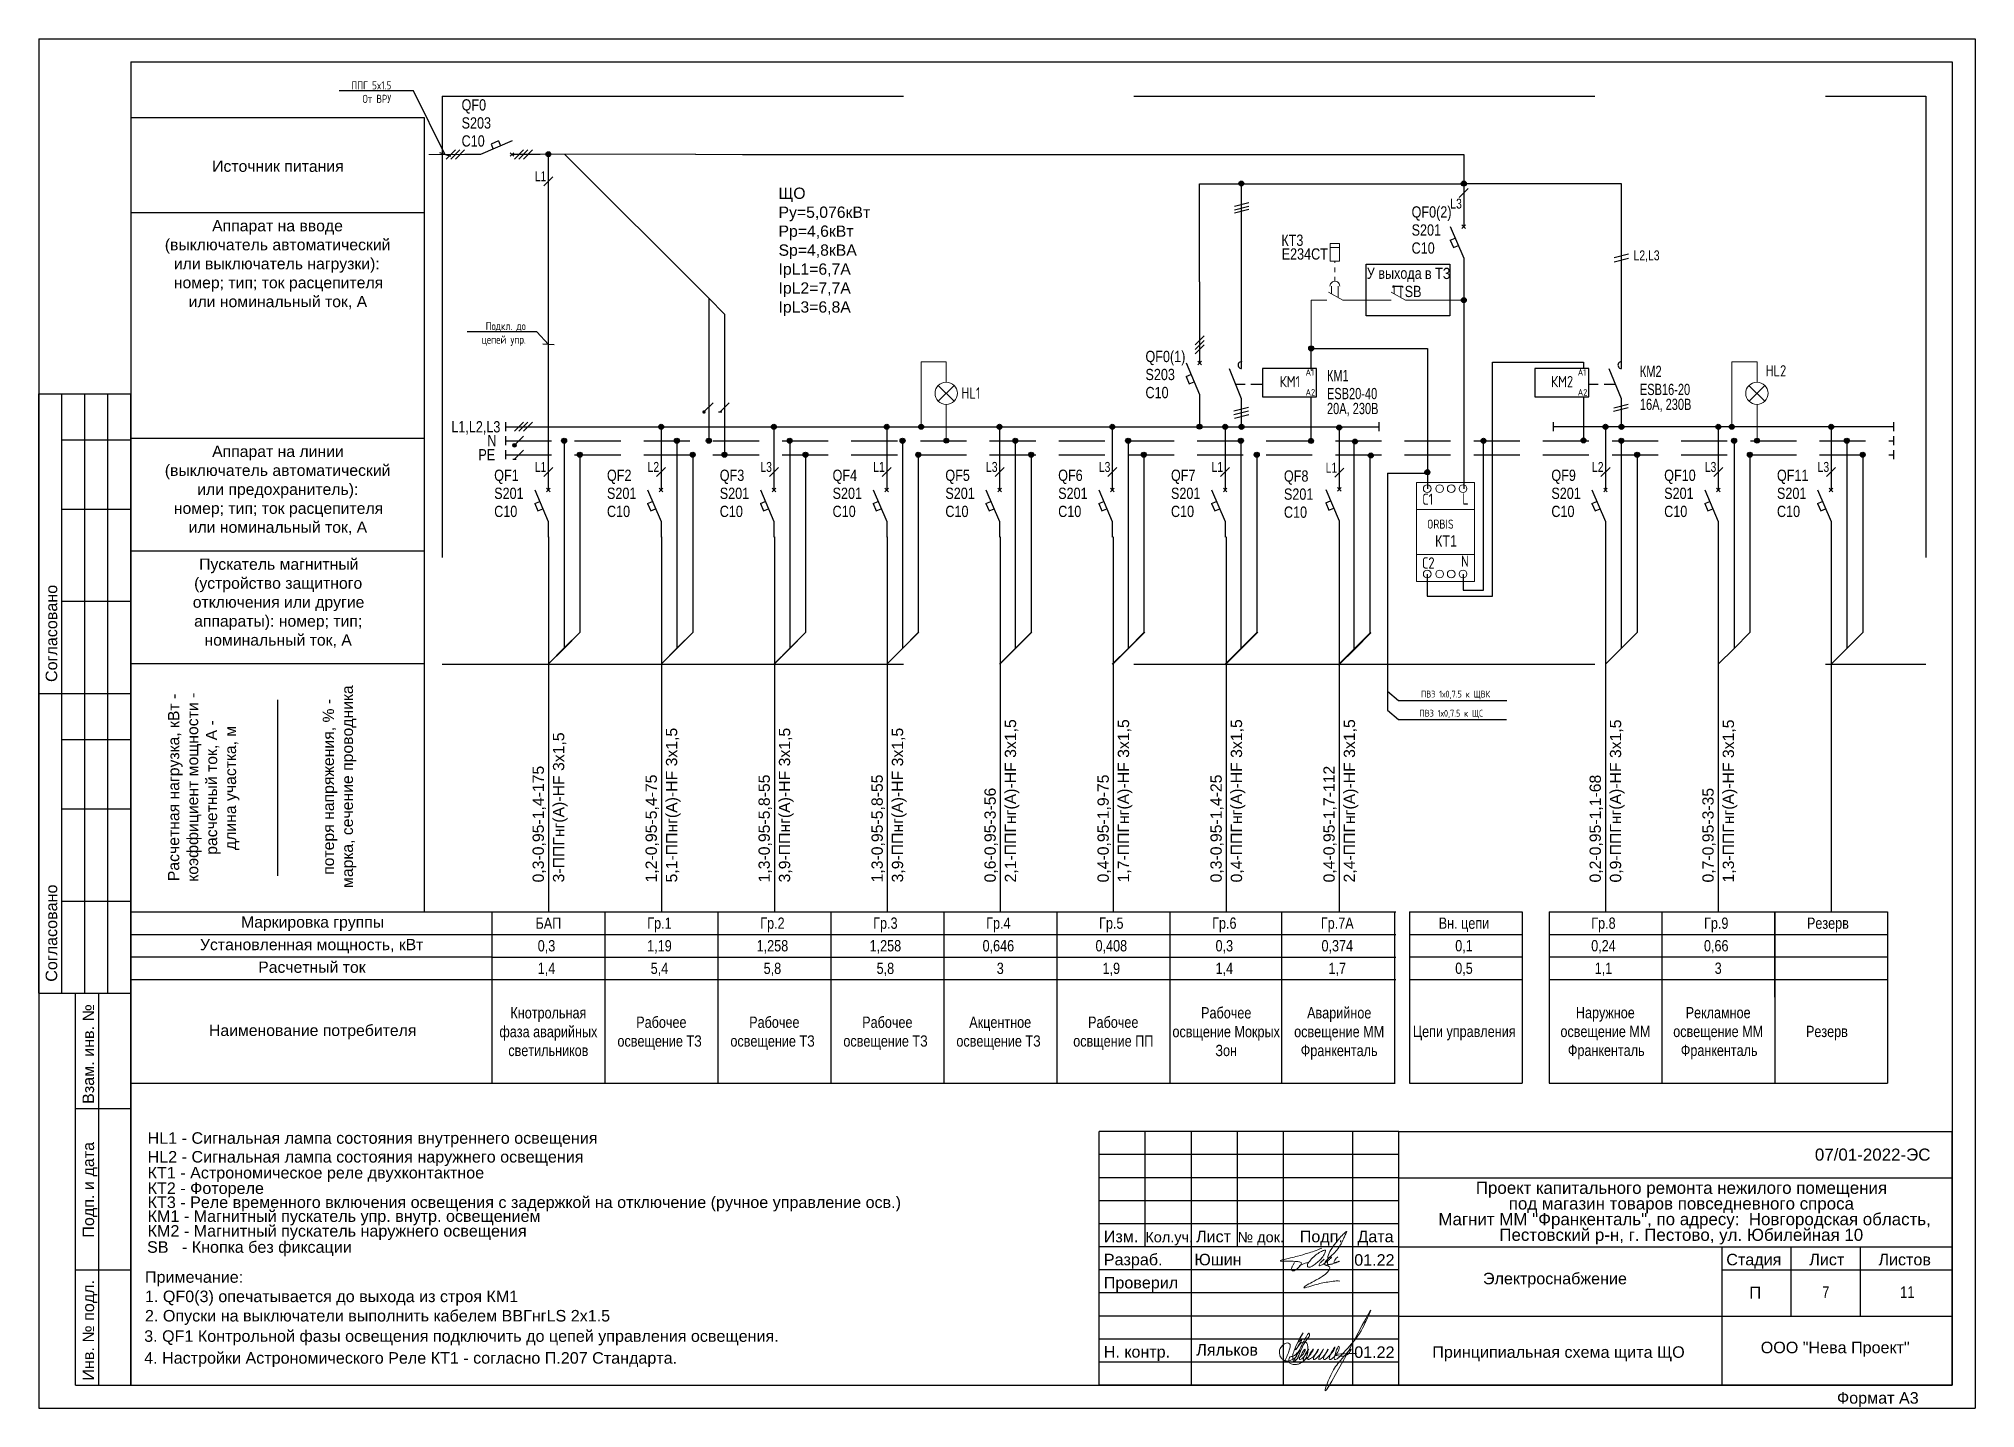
# Model space of a CAD drawing. Header units: metres. Extents: x -564 to -106, y -319 to -159.
# Drawn here: x -329.04 to -287.04, y -287.7 to -258 of the extents above; entities that cross this region are included whole.
import ezdxf
from ezdxf import colors
from ezdxf.entities.mleader import LeaderData, LeaderLine
from ezdxf.enums import TextEntityAlignment as Align
from ezdxf.math import Vec2, Vec3

# ---------------------------------------------------------------- set-up
doc = ezdxf.new("R2010")
doc.units = ezdxf.units.M
doc.header["$MEASUREMENT"] = 0
doc.linetypes.add('( Hidden )', pattern=[0.375, 0.25, -0.125])
doc.linetypes.add('Elproject1', pattern=[15, 10, -5])
for name, color, linetype in [('Elproject', 7, 'Continuous'), ('ЭЛЕКТРИК', 7, 'Continuous'), ('ЭО-ЭМ', 7, 'Continuous')]:
    doc.layers.add(name, color=color, linetype=linetype)
for name, color, linetype, lineweight in [('Level 1', 7, 'Continuous', 0), ('Level 50', 7, 'Continuous', 0), ('Level 63', 7, 'Continuous', 0), ('ЭС', 5, 'Continuous', 30)]:
    doc.layers.add(name, color=color, linetype=linetype, lineweight=lineweight)
doc.styles.add('Elproject', font='arial.ttf')
doc.styles.add('GOST 2.304', font='cs_gost2304.shx')
doc.styles.get("Standard").update_dxf_attribs({"font": 'cs_gost2304.shx'})
doc.styles.add('Style-Arial', font='arial.ttf')
doc.styles.add('Times', font='CS_Gost2304.shx')

msp = doc.modelspace()

# ---------------------------------------------------------------- texts
at = {"style": 'Times'}
for s, p in [('HL2', (-291.36, -265.201)), ('HL1', (-308.819, -265.684))]:
    msp.add_text(s, height=0.2446, dxfattribs=at).set_placement(p, align=Align.MIDDLE_CENTER)
at = {"color": 7, "linetype": 'Continuous', "lineweight": 30, "style": 'Style-Arial'}
for s, p in [('Проект капитального ремонта нежилого помещения', (-297.869, -283.051)), (' Магнит ММ "Франкенталь", по адресу:  Новгородская область,', (-298.782, -283.731)), ('под магазин товаров повседневного спроса', (-297.155, -283.391)), ('Пестовский р-н, г. Пестово, ул. Юбилейная 10', (-297.359, -284.07))]:
    msp.add_text(s, height=0.2625, dxfattribs=at).set_placement(p)
at = {"color": 7, "linetype": 'Continuous', "lineweight": 13, "style": 'Style-Arial'}
msp.add_text('Юшин', height=0.25, dxfattribs=at).set_placement((-303.46, -284.476), align=Align.MIDDLE_CENTER)
msp.add_text('П', height=0.263, dxfattribs=at).set_placement((-291.809, -285.063), align=Align.TOP_CENTER)
at = {"color": 7, "linetype": 'Continuous', "lineweight": 0, "style": 'Style-Arial', "width": 0.8}
for s, p in [('7', (-290.279, -285.057)), ('11', (-288.511, -285.057))]:
    msp.add_text(s, height=0.25, dxfattribs=at).set_placement(p, align=Align.TOP_CENTER)
at = {"color": 7, "lineweight": 13, "style": 'Style-Arial'}
msp.add_text('Ляльков', height=0.25, dxfattribs=at).set_placement((-303.931, -286.309), align=Align.TOP_LEFT)
at = {"color": 7, "linetype": 'Continuous', "lineweight": 13, "style": 'Style-Arial'}
msp.add_text('ООО "Нева Проект"', height=0.25, dxfattribs=at).set_placement((-291.69, -286.257), align=Align.TOP_LEFT)
at = {"color": 7, "linetype": 'Continuous', "lineweight": 30, "char_height": 0.25, "attachment_point": 1, "line_spacing_factor": 0.72, "style": 'GOST 2.304'}
for insert in [(-300.506, -284.359), (-300.506, -286.359)]:
    msp.add_mtext('{\\fArial|b0|i0|c0|p39;01.22}', dxfattribs=dict(at, insert=insert))
at = {"color": 7, "linetype": 'Continuous', "lineweight": 0, "insert": (-296.153, -284.925), "char_height": 0.25, "attachment_point": 5, "line_spacing_factor": 0.776524, "style": 'Style-Arial'}
msp.add_mtext('Электроснабжение', dxfattribs=at)
msp.add_mtext('Электроснабжение', dxfattribs=at)
at = {"layer": 'Elproject', "style": 'Elproject'}
for s, height, width, p in [('QF0', 0.2446, 0.8, (-319.866, -259.558)), ('S203', 0.2446, 0.8, (-319.866, -259.949)), ('C10', 0.2446, 0.8, (-319.866, -260.34)), ('L1', 0.2153, 0.75, (-318.279, -261.09)), ('QF0(2)', 0.2446, 0.8, (-299.262, -261.879)), ('L3', 0.2153, 0.75, (-298.423, -261.684)), ('S201', 0.2446, 0.8, (-299.262, -262.271)), ('КТ3', 0.2446, 0.8, (-302.088, -262.493)), ('C10', 0.2446, 0.8, (-299.262, -262.662)), ('E234CT', 0.2446, 0.8, (-302.08, -262.791)), ('L2,L3', 0.2153, 0.75, (-294.448, -262.806)), ('У выхода', 0.2446, 0.8, (-300.234, -263.208)), ('в ТЗ', 0.2446, 0.8, (-298.973, -263.212)), ('SB', 0.2446, 0.8, (-299.412, -263.603)), ('QF0(1)', 0.2446, 0.8, (-305.034, -265.013)), ('S203', 0.2446, 0.8, (-305.034, -265.404)), ('КМ1', 0.2446, 0.7, (-301.098, -265.427)), ('КМ2', 0.2446, 0.7, (-294.311, -265.337)), ('C10', 0.2446, 0.8, (-305.034, -265.796)), ('ESB20-40', 0.2446, 0.7, (-301.098, -265.818)), ('16А, 230В', 0.2446, 0.7, (-294.311, -266.052)), ('ESB16-20', 0.2446, 0.7, (-294.311, -265.728)), ('20А, 230В', 0.2446, 0.7, (-301.098, -266.142)), ('L1,L2,L3', 0.2446, 0.8, (-320.089, -266.538)), ('N', 0.245, 0.8, (-319.306, -266.841)), ('PE', 0.2446, 0.8, (-319.502, -267.145)), ('QF1', 0.2446, 0.8, (-319.159, -267.59)), ('L1', 0.2153, 0.75, (-318.279, -267.394)), ('QF2', 0.2446, 0.8, (-316.713, -267.59)), ('L2', 0.2153, 0.75, (-315.832, -267.394)), ('QF3', 0.2446, 0.8, (-314.267, -267.59)), ('L3', 0.2153, 0.75, (-313.386, -267.394)), ('QF4', 0.2446, 0.8, (-311.82, -267.59)), ('L1', 0.2153, 0.75, (-310.939, -267.394)), ('QF5', 0.2446, 0.8, (-309.374, -267.59)), ('L3', 0.2153, 0.75, (-308.493, -267.394)), ('QF6', 0.2446, 0.8, (-306.927, -267.59)), ('L3', 0.2153, 0.75, (-306.046, -267.394)), ('QF7', 0.2446, 0.8, (-304.481, -267.59)), ('L1', 0.2153, 0.75, (-303.6, -267.394)), ('QF8', 0.2446, 0.8, (-302.031, -267.606)), ('L1', 0.2153, 0.75, (-301.126, -267.41)), ('QF9', 0.2446, 0.8, (-296.231, -267.59)), ('L2', 0.2153, 0.75, (-295.35, -267.394)), ('QF10', 0.2446, 0.8, (-293.784, -267.59)), ('L3', 0.2153, 0.75, (-292.904, -267.394)), ('QF11', 0.2446, 0.8, (-291.338, -267.59)), ('L3', 0.2153, 0.75, (-290.457, -267.394)), ('S201', 0.2446, 0.8, (-319.159, -267.981)), ('S201', 0.2446, 0.8, (-316.713, -267.981)), ('S201', 0.2446, 0.8, (-314.267, -267.981)), ('S201', 0.2446, 0.8, (-311.82, -267.981)), ('S201', 0.2446, 0.8, (-309.374, -267.981)), ('S201', 0.2446, 0.8, (-306.927, -267.981)), ('S201', 0.2446, 0.8, (-304.481, -267.981)), ('S201', 0.2446, 0.8, (-302.031, -267.998)), ('S201', 0.2446, 0.8, (-296.231, -267.981)), ('S201', 0.2446, 0.8, (-293.784, -267.981)), ('S201', 0.2446, 0.8, (-291.338, -267.981)), ('C10', 0.2446, 0.8, (-319.159, -268.373)), ('C10', 0.2446, 0.8, (-316.713, -268.373)), ('C10', 0.2446, 0.8, (-314.267, -268.373)), ('C10', 0.2446, 0.8, (-311.82, -268.373)), ('C10', 0.2446, 0.8, (-309.374, -268.373)), ('C10', 0.2446, 0.8, (-306.927, -268.373)), ('C10', 0.2446, 0.8, (-304.481, -268.373)), ('C10', 0.2446, 0.8, (-302.031, -268.389)), ('C10', 0.2446, 0.8, (-296.231, -268.373)), ('C10', 0.2446, 0.8, (-293.784, -268.373)), ('C10', 0.2446, 0.8, (-291.338, -268.373)), ('КТ1', 0.2446, 0.8, (-298.755, -269.016)), ('БАП', 0.245, 0.8, (-318.263, -277.303)), ('Гр.1', 0.245, 0.8, (-315.839, -277.303)), ('Гр.2', 0.245, 0.8, (-313.389, -277.303)), ('Гр.3', 0.245, 0.8, (-310.939, -277.303)), ('Гр.4', 0.245, 0.8, (-308.489, -277.303)), ('Гр.5', 0.245, 0.8, (-306.039, -277.303)), ('Гр.6', 0.245, 0.8, (-303.588, -277.303)), ('Гр.7А', 0.245, 0.8, (-301.23, -277.303)), ('Вн. цепи', 0.2446, 0.8, (-298.673, -277.303)), ('Гр.8', 0.2446, 0.8, (-295.365, -277.303)), ('Гр.9', 0.2446, 0.8, (-292.919, -277.303)), ('Резерв', 0.2446, 0.8, (-290.687, -277.303)), ('0,3', 0.245, 0.8, (-318.215, -277.793)), ('1,19', 0.245, 0.8, (-315.841, -277.793)), ('1,258', 0.245, 0.8, (-313.467, -277.793)), ('1,258', 0.245, 0.8, (-311.017, -277.793)), ('0,646', 0.245, 0.8, (-308.567, -277.793)), ('0,408', 0.245, 0.8, (-306.117, -277.793)), ('0,3', 0.245, 0.8, (-303.514, -277.793)), ('0,374', 0.245, 0.8, (-301.216, -277.793)), ('0,1', 0.2446, 0.8, (-298.316, -277.792)), ('0,24', 0.2446, 0.8, (-295.367, -277.792)), ('0,66', 0.2446, 0.8, (-292.921, -277.792)), ('1,4', 0.245, 0.8, (-318.215, -278.283)), ('5,4', 0.245, 0.8, (-315.765, -278.283)), ('5,8', 0.245, 0.8, (-313.315, -278.283)), ('5,8', 0.245, 0.8, (-310.865, -278.283)), ('3', 0.245, 0.8, (-308.259, -278.283)), ('1,9', 0.245, 0.8, (-305.965, -278.283)), ('1,4', 0.245, 0.8, (-303.514, -278.283)), ('1,7', 0.245, 0.8, (-301.064, -278.283)), ('0,5', 0.2446, 0.8, (-298.316, -278.281)), ('1,1', 0.2446, 0.8, (-295.291, -278.281)), ('3', 0.245, 0.8, (-292.689, -278.281)), ('Кнотрольная', 0.24502, 0.8, (-318.807, -279.247)), ('Рабочее', 0.245, 0.8, (-316.079, -279.451)), ('Рабочее', 0.245, 0.8, (-313.629, -279.451)), ('Рабочее', 0.245, 0.8, (-311.178, -279.451)), ('Акцентное', 0.245, 0.8, (-308.856, -279.451)), ('Рабочее', 0.245, 0.8, (-306.278, -279.451)), ('Рабочее', 0.245, 0.8, (-303.828, -279.247)), ('Аварийное', 0.245, 0.8, (-301.529, -279.247)), ('Наружное', 0.2446, 0.8, (-295.698, -279.243)), ('Рекламное', 0.2446, 0.8, (-293.318, -279.243)), ('фаза аварийных', 0.24502, 0.8, (-319.046, -279.655)), ('освещение ТЗ ', 0.24502, 0.8, (-316.486, -279.859)), ('освещение ТЗ ', 0.24502, 0.8, (-314.036, -279.859)), ('освещение ТЗ ', 0.24502, 0.8, (-311.586, -279.859)), ('освещение ТЗ ', 0.24502, 0.8, (-309.135, -279.859)), ('освщение ПП', 0.24502, 0.8, (-306.601, -279.859)), ('освщение Мокрых', 0.24502, 0.8, (-304.449, -279.655)), ('освещение ММ', 0.24502, 0.8, (-301.809, -279.655)), ('Цепи управления ', 0.24465, 0.8, (-299.236, -279.651)), ('освещение ММ', 0.24465, 0.8, (-296.034, -279.651)), ('освещение ММ', 0.24465, 0.8, (-293.588, -279.651)), ('Резерв', 0.2446, 0.8, (-290.709, -279.651)), ('светильников', 0.24502, 0.8, (-318.853, -280.064)), ('Зон', 0.245, 0.8, (-303.517, -280.064)), ('Франкенталь', 0.24502, 0.8, (-301.667, -280.064)), ('Франкенталь', 0.24465, 0.8, (-295.873, -280.06)), ('Франкенталь', 0.24465, 0.8, (-293.424, -280.06))]:
    msp.add_text(s, height=height, dxfattribs=dict(at, width=width)).set_placement(p)
for s, height, p in [('Источник питания', 0.24465, (-325.276, -260.887)), ('ЩО', 0.2446, (-312.992, -261.474)), ('Pу=5,076кВт', 0.24465, (-312.992, -261.885)), ('Аппарат на вводе', 0.24465, (-325.276, -262.178)), ('Pр=4,6кВт', 0.2446, (-312.992, -262.296)), ('(выключатель автоматический', 0.24465, (-326.303, -262.589)), ('Sр=4,8кВА', 0.2446, (-312.992, -262.707)), ('или выключатель нагрузки): ', 0.24465, (-326.107, -263)), ('IрL1=6,7А', 0.2446, (-312.992, -263.118)), ('номер; тип; ток расцепителя', 0.24465, (-326.107, -263.411)), ('IрL2=7,7А', 0.2446, (-312.992, -263.529)), ('или номинальный ток, А', 0.24465, (-325.785, -263.822)), ('IрL3=6,8А', 0.2446, (-312.992, -263.94)), ('Аппарат на линии', 0.24465, (-325.276, -267.071)), ('(выключатель автоматический', 0.24465, (-326.303, -267.482)), ('или предохранитель):', 0.24465, (-325.599, -267.893)), ('номер; тип; ток расцепителя', 0.24465, (-326.107, -268.304)), ('или номинальный ток, А', 0.24465, (-325.785, -268.715)), ('Пускатель магнитный', 0.24465, (-325.559, -269.518)), ('(устройство защитного', 0.24465, (-325.667, -269.929)), ('отключения или другие', 0.24465, (-325.696, -270.34)), ('аппараты): номер; тип;', 0.24465, (-325.667, -270.751)), ('номинальный ток, А', 0.24465, (-325.442, -271.162)), ('Маркировка группы', 0.24465, (-324.649, -277.278)), ('Установленная мощность, кВт', 0.24465, (-325.54, -277.767)), ('Расчетный ток', 0.24465, (-324.277, -278.257)), ('Наименование потребителя', 0.24465, (-325.344, -279.627)), ('HL1 - Сигнальная лампа состояния внутреннего освещения', 0.25, (-326.675, -281.965)), ('HL2 - Сигнальная лампа состояния наружнего освещения', 0.25, (-326.675, -282.372)), ('КТ1 - Астрономическое реле двухконтактное', 0.25, (-326.675, -282.717)), ('КТ2 - Фотореле', 0.25, (-326.675, -283.053)), ('КT3 - Реле временного включения освещения с задержкой на отключение (ручное управление осв.)', 0.25, (-326.675, -283.358)), ('КM1 - Магнитный пускатель упр. внутр. освещением', 0.25, (-326.675, -283.659)), ('КМ2 - Магнитный пускатель наружнего освещения', 0.25, (-326.675, -283.979)), ('Изм.', 0.25, (-305.937, -284.101)), ('Кол.уч.', 0.225, (-305.037, -284.101)), ('Лист', 0.25, (-303.937, -284.101)), ('№ док.', 0.225, (-303.037, -284.101)), ('Подп.', 0.25, (-301.687, -284.101)), ('Дата', 0.25, (-300.437, -284.101)), ('SB   - Кнопка без фиксации', 0.25, (-326.688, -284.329)), ('Разраб.', 0.25, (-305.937, -284.601)), ('Примечание:', 0.25, (-326.733, -284.979)), ('Стадия', 0.25, (-292.437, -284.601)), ('Лист', 0.25, (-290.637, -284.601)), ('Листов', 0.25, (-289.137, -284.601)), ('1. QF0(3) опечатывается до выхода из строя КМ1', 0.25, (-326.733, -285.399)), ('Проверил', 0.25, (-305.937, -285.101)), ('2. Опуски на выключатели выполнить кабелем ВВГнгLS 2x1.5', 0.25, (-326.733, -285.819)), ('3. QF1 Контрольной фазы освещения подключить до цепей управления освещения.', 0.25, (-326.75, -286.26)), ('Н. контр.', 0.25, (-305.937, -286.601)), ('Принципиальная схема щита ЩО', 0.25, (-298.812, -286.607)), ('4. Настройки Астрономического Реле КТ1 - согласно П.207 Стандарта.', 0.25, (-326.75, -286.734)), ('Формат А3', 0.25, (-290.037, -287.601))]:
    msp.add_text(s, height=height, dxfattribs=at).set_placement(p)
for s, height, p in [('Согласовано', 0.25, (-328.637, -271.951)), ('марка, сечение проводника', 0.24465, (-322.222, -276.417)), ('Расчетная нагрузка, кВт -', 0.24465, (-325.99, -276.27)), ('коэффициент мощности -', 0.24465, (-325.579, -276.28)), ('потеря напряжения, % - ', 0.24465, (-322.633, -276.133)), ('расчетный ток, А - ', 0.24465, (-325.168, -275.698)), ('длина участка, м', 0.24465, (-324.757, -275.595)), ('5,1-ППнг(А)-HF 3х1,5', 0.24502, (-315.19, -276.298)), ('3,9-ППнг(А)-HF 3х1,5', 0.24502, (-312.74, -276.298)), ('3,9-ППнг(А)-HF 3х1,5', 0.24502, (-310.29, -276.298)), ('2,1-ППГнг(А)-HF 3х1,5', 0.24502, (-307.84, -276.298)), ('1,7-ППГнг(А)-HF 3х1,5', 0.24502, (-305.389, -276.298)), ('0,4-ППГнг(А)-HF 3х1,5', 0.24502, (-302.939, -276.298)), ('2,4-ППГнг(А)-HF 3х1,5', 0.24502, (-300.489, -276.298)), ('0,9-ППГнг(А)-HF 3х1,5', 0.24465, (-294.717, -276.299)), ('1,3-ППГнг(А)-HF 3х1,5', 0.24465, (-292.27, -276.299)), ('3-ППГнг(А)-HF 3х1,5', 0.24502, (-317.64, -276.298)), ('0,3-0,95-1,4-175', 0.24502, (-318.081, -276.298)), ('0,4-0,95-1,7-112', 0.24502, (-300.93, -276.298)), ('1,2-0,95-5,4-75', 0.24502, (-315.631, -276.298)), ('1,3-0,95-5,8-55', 0.24502, (-313.181, -276.298)), ('1,3-0,95-5,8-55', 0.24502, (-310.731, -276.298)), ('0,6-0,95-3-56', 0.24502, (-308.281, -276.298)), ('0,4-0,95-1,9-75', 0.24502, (-305.83, -276.298)), ('0,3-0,95-1,4-25', 0.24502, (-303.38, -276.298)), ('0,2-0,95-1,1-68', 0.24465, (-295.157, -276.299)), ('0,7-0,95-3-35', 0.24465, (-292.711, -276.299)), ('Согласовано', 0.25, (-328.637, -278.451)), ('Взам. инв. №', 0.25, (-327.837, -281.101)), ('Подп. и дата', 0.25, (-327.837, -284.001)), ('Инв. № подл.', 0.25, (-327.837, -287.101))]:
    msp.add_text(s, height=height, rotation=90, dxfattribs=at).set_placement(p)
at = {"layer": 'Level 1', "color": 7, "linetype": 'Continuous', "lineweight": 30, "style": 'Style-Arial'}
msp.add_text('07/01-2022-ЭС', height=0.2625, dxfattribs=at).set_placement((-290.515, -282.331))
at = {"layer": 'ЭО-ЭМ', "style": 'Times'}
for s, height, p in [('КМ1', 0.2446, (-301.902, -265.436)), ('КМ2', 0.2446, (-295.998, -265.436)), ('С1', 0.2446, (-298.91, -267.986)), ('L', 0.245, (-298.093, -267.98)), ('N', 0.245, (-298.107, -269.331)), ('С2', 0.2446, (-298.897, -269.369))]:
    msp.add_text(s, height=height, dxfattribs=at).set_placement(p, align=Align.MIDDLE_CENTER)
at = {"layer": 'ЭО-ЭМ'}
for s, p in [('А1', (-301.563, -265.309)), ('А1', (-295.659, -265.309)), ('А2', (-301.563, -265.74)), ('А2', (-295.658, -265.74))]:
    msp.add_text(s, height=0.1431, dxfattribs=at).set_placement(p)
at = {"layer": 'ЭО-ЭМ', "style": 'Times'}
for s, p in [('ПВ3 1х0,7.5 к ЩВК', (-298.309, -272.287)), ('ПВ3 1х0,7.5 к ЩС', (-298.402, -272.701))]:
    msp.add_text(s, height=0.14679, dxfattribs=at).set_placement(p, align=Align.CENTER)
at = {"layer": 'ЭО-ЭМ', "color": 18, "insert": (-300.352, -268.429), "char_height": 0.19612, "width": 3.08123, "attachment_point": 1, "style": 'Times'}
msp.add_mtext('\\pxi7.2696;ORBIS', dxfattribs=at)

# ---------------------------------------------------------------- blocks, each defined once
blk = doc.blocks.new('Block_dot')
blk.add_hatch(color=256).paths.add_polyline_path([(0.55, 0, 1), (-0.55, 0, 1)])
blk.add_circle((0, 0), 0.55)
blk = doc.blocks.new('Block_switch_line')
for p, q in [((0, 0), (0, -4)), ((-3, -4), (0, -11)), ((0, -11), (0, -14.5))]:
    blk.add_line(p, q)
blk = doc.blocks.new('Block_switch')
for p, q in [((-0.4, -4.4), (0.4, -3.6)), ((-0.4, -3.6), (0.4, -4.4))]:
    blk.add_line(p, q)
blk.add_blockref('Block_switch_line', (0, 0))
blk = doc.blocks.new('Block_automatic')
for p, q in [((-3, -7), (-1.91, -6.53)), ((-3, -7), (-2.3, -8.63)), ((-2.3, -8.63), (-1.21, -8.17))]:
    blk.add_line(p, q)
blk.add_blockref('Block_switch', (0, 0))
blk = doc.blocks.new('_Oblique')
at = {"color": 0, "linetype": 'ByBlock', "lineweight": -2}
blk.add_line((0.5, 0.5), (-0.5, -0.5), dxfattribs=at)

# ---------------------------------------------------------------- hatches: boundary and pattern name
at = {"layer": 'Elproject'}
for points in [[(-314.57, -266.095, 1), (-314.648, -266.095, 1)], [(-318.68, -266.817, 1), (-318.758, -266.817, 1)]]:
    msp.add_hatch(color=256, dxfattribs=at).paths.add_polyline_path(points)

# ---------------------------------------------------------------- linework, layer by layer
at = {"lineweight": 9}
msp.add_line((-319.621, -260.511), (-320.578, -260.511), dxfattribs=at)
for p, q in [((-294.712, -265.088), (-294.712, -264.469)), ((-302.949, -265.812), (-303.215, -265.16)), ((-294.712, -265.812), (-294.978, -265.16)), ((-302.949, -266.419), (-302.949, -265.812)), ((-302.949, -266.431), (-302.949, -265.812)), ((-294.712, -266.419), (-294.712, -265.812))]:
    msp.add_line(p, q)
at = {"linetype": '( Hidden )'}
for p, q in [((-302.5, -265.501), (-303.076, -265.501)), ((-294.839, -265.501), (-295.414, -265.501))]:
    msp.add_line(p, q, dxfattribs=at)
for points in [[(-302.494, -265.766), (-301.321, -265.766), (-301.321, -265.151), (-302.494, -265.151)], [(-296.59, -265.766), (-295.417, -265.766), (-295.417, -265.151), (-296.59, -265.151)]]:
    msp.add_lwpolyline(points, close=True)
for centre in [(-302.949, -265.078), (-294.712, -265.078)]:
    msp.add_arc(centre, 0.0751, 87.4459, 270)
at = {"color": 5, "linetype": 'Continuous', "lineweight": 0}
msp.add_spline([(-302.027, -286.701), (-301.924, -286.467), (-301.899, -286.373), (-301.899, -286.319), (-301.93, -286.288), (-301.979, -286.288), (-302.057, -286.333), (-302.111, -286.403), (-302.126, -286.443), (-302.126, -286.512), (-302.109, -286.575), (-302.066, -286.636), (-302.017, -286.664), (-301.95, -286.676), (-301.882, -286.657), (-301.823, -286.631), (-301.783, -286.6), (-301.712, -286.476), (-301.646, -286.34), (-301.592, -286.23), (-301.536, -286.132), (-301.499, -286.08), (-301.481, -286.075), (-301.474, -286.1), (-301.485, -286.142), (-301.518, -286.186), (-301.709, -286.555), (-301.77, -286.66), (-301.815, -286.686), (-301.828, -286.665), (-301.833, -286.644), (-301.841, -286.569), (-301.808, -286.445), (-301.713, -286.238), (-301.615, -286.068), (-301.712, -286.265), (-301.648, -286.21), (-301.777, -286.433), (-301.676, -286.302), (-301.602, -286.26), (-301.546, -286.275), (-301.519, -286.335), (-301.511, -286.432), (-301.582, -286.655), (-301.67, -286.719), (-301.734, -286.746), (-301.834, -286.749), (-301.902, -286.72), (-301.915, -286.699), (-301.922, -286.648), (-301.909, -286.597), (-301.833, -286.569), (-301.68, -286.432), (-301.796, -286.659), (-301.736, -286.625), (-301.582, -286.471), (-301.57, -286.426), (-301.695, -286.642), (-301.562, -286.541), (-301.494, -286.418), (-301.611, -286.651), (-301.449, -286.524), (-301.391, -286.418), (-301.514, -286.636), (-301.348, -286.53), (-301.281, -286.418), (-301.391, -286.638), (-301.221, -286.502), (-301.174, -286.418), (-301.275, -286.635), (-301.078, -286.443), (-301.073, -286.431), (-301.171, -286.623), (-300.927, -286.396), (-300.924, -286.386), (-301.049, -286.627), (-300.83, -286.396), (-300.83, -286.367), (-300.939, -286.615), (-300.638, -286.39), (-300.294, -285.897), (-300.159, -285.607), (-301.137, -287.3), (-300.954, -286.868), (-300.729, -286.577), (-300.576, -286.424), (-300.632, -286.52), (-300.902, -286.553), (-300.459, -286.51)], degree=3, dxfattribs=at)
at = {"layer": 'Elproject'}
for p, q in [((-329.037, -258.001), (-287.037, -258.001)), ((-329.037, -258.001), (-329.037, -287.701)), ((-287.037, -258.001), (-287.037, -287.701)), ((-327.037, -258.501), (-320.537, -258.501)), ((-327.037, -258.501), (-327.037, -260.801)), ((-327.037, -258.501), (-287.537, -258.501)), ((-327.037, -258.501), (-327.037, -287.201)), ((-287.537, -258.501), (-287.537, -287.201)), ((-327.037, -259.712), (-320.676, -259.712)), ((-320.676, -259.712), (-320.676, -264.214)), ((-327.037, -260.801), (-327.037, -263.301)), ((-320.197, -260.609), (-320.001, -260.413)), ((-320.099, -260.609), (-319.903, -260.413)), ((-320.001, -260.609), (-319.806, -260.413)), ((-318.719, -260.609), (-318.523, -260.413)), ((-318.621, -260.609), (-318.426, -260.413)), ((-318.523, -260.609), (-318.328, -260.413)), ((-314.796, -260.505), (-318.164, -260.511)), ((-317.624, -260.511), (-314.505, -263.629)), ((-314.796, -260.505), (-313.774, -260.511)), ((-313.774, -260.511), (-303.038, -260.511)), ((-303.038, -260.511), (-298.13, -260.514)), ((-298.13, -260.514), (-298.13, -262.076)), ((-318.083, -261.188), (-317.887, -260.992)), ((-298.228, -261.447), (-298.032, -261.251)), ((-327.037, -261.767), (-320.676, -261.767)), ((-298.13, -262.76), (-298.13, -264.499)), ((-327.037, -263.301), (-327.037, -265.801)), ((-303.86, -263.27), (-303.86, -264.64)), ((-314.505, -263.629), (-314.505, -266.672)), ((-314.505, -263.629), (-314.163, -263.971)), ((-314.163, -263.971), (-314.163, -266.976)), ((-320.676, -264.214), (-320.676, -266.66)), ((-303.958, -264.64), (-303.762, -264.445)), ((-303.958, -264.738), (-303.762, -264.543)), ((-303.958, -264.836), (-303.762, -264.64)), ((-329.037, -265.701), (-327.037, -265.701)), ((-329.037, -272.201), (-329.037, -265.701)), ((-328.537, -272.201), (-328.537, -265.701)), ((-328.037, -272.201), (-328.037, -265.701)), ((-327.537, -272.201), (-327.537, -265.701)), ((-327.037, -272.201), (-327.037, -265.701)), ((-327.037, -265.801), (-327.037, -268.301)), ((-303.86, -265.717), (-303.86, -266.414)), ((-314.609, -266.095), (-314.413, -265.9)), ((-314.297, -266.092), (-314.219, -266.092)), ((-314.258, -266.092), (-314.062, -265.896)), ((-327.037, -266.66), (-320.676, -266.66)), ((-320.676, -266.66), (-320.676, -269.107)), ((-318.915, -266.318), (-318.915, -266.514)), ((-318.915, -266.416), (-299.976, -266.416)), ((-318.915, -266.621), (-318.915, -266.817)), ((-318.719, -266.514), (-318.523, -266.318)), ((-318.719, -266.817), (-318.523, -266.621)), ((-318.621, -266.514), (-318.426, -266.318)), ((-318.523, -266.514), (-318.328, -266.318)), ((-317.985, -266.416), (-317.985, -267.394)), ((-315.539, -266.416), (-315.539, -267.394)), ((-313.092, -266.416), (-313.092, -267.394)), ((-310.646, -266.416), (-310.646, -267.394)), ((-308.199, -266.416), (-308.199, -267.394)), ((-305.753, -266.416), (-305.753, -267.394)), ((-303.306, -266.416), (-303.306, -267.394)), ((-300.832, -266.432), (-300.832, -267.41)), ((-299.976, -266.318), (-299.976, -266.514)), ((-296.193, -266.318), (-296.193, -266.514)), ((-295.057, -266.416), (-295.057, -267.394)), ((-292.61, -266.416), (-292.61, -267.394)), ((-290.164, -266.416), (-290.164, -267.394)), ((-288.813, -266.318), (-288.813, -266.514)), ((-288.813, -266.621), (-288.813, -266.817)), ((-328.537, -266.701), (-327.037, -266.701)), ((-318.915, -266.925), (-318.915, -267.12)), ((-318.719, -267.12), (-318.523, -266.925)), ((-317.643, -266.719), (-317.643, -271.221)), ((-317.3, -267.022), (-317.3, -270.878)), ((-315.196, -266.719), (-315.196, -271.221)), ((-314.854, -267.022), (-314.854, -270.878)), ((-312.75, -266.719), (-312.75, -271.221)), ((-312.407, -267.022), (-312.407, -270.878)), ((-310.303, -266.719), (-310.303, -271.221)), ((-309.961, -267.022), (-309.961, -270.878)), ((-307.857, -266.719), (-307.857, -271.221)), ((-307.514, -267.022), (-307.514, -270.878)), ((-305.41, -266.719), (-305.41, -271.221)), ((-305.068, -267.022), (-305.068, -270.878)), ((-302.964, -266.719), (-302.964, -271.221)), ((-302.621, -267.022), (-302.621, -270.878)), ((-300.514, -266.735), (-300.514, -271.237)), ((-300.171, -267.038), (-300.171, -270.894)), ((-294.714, -266.719), (-294.714, -271.221)), ((-294.372, -267.022), (-294.372, -270.878)), ((-292.268, -266.719), (-292.268, -271.221)), ((-291.925, -267.022), (-291.925, -270.878)), ((-289.821, -266.719), (-289.821, -271.221)), ((-289.479, -267.022), (-289.479, -270.878)), ((-288.813, -266.925), (-288.813, -267.12)), ((-318.758, -267.12), (-318.68, -267.12)), ((-318.083, -267.492), (-317.887, -267.296)), ((-315.637, -267.492), (-315.441, -267.296)), ((-313.19, -267.492), (-312.994, -267.296)), ((-310.744, -267.492), (-310.548, -267.296)), ((-308.297, -267.492), (-308.101, -267.296)), ((-305.851, -267.492), (-305.655, -267.296)), ((-303.404, -267.492), (-303.209, -267.296)), ((-300.93, -267.508), (-300.734, -267.312)), ((-299.784, -267.42), (-299.784, -272.147)), ((-295.155, -267.492), (-294.959, -267.296)), ((-292.708, -267.492), (-292.512, -267.296)), ((-290.262, -267.492), (-290.066, -267.296)), ((-328.537, -268.201), (-327.037, -268.201)), ((-327.037, -268.301), (-327.037, -273.801)), ((-327.037, -269.107), (-320.676, -269.107)), ((-320.676, -269.107), (-320.676, -271.553)), ((-317.983, -268.801), (-317.983, -276.936)), ((-315.533, -268.801), (-315.533, -276.936)), ((-313.083, -268.801), (-313.083, -276.936)), ((-310.633, -268.801), (-310.633, -276.936)), ((-308.183, -268.801), (-308.183, -276.936)), ((-305.732, -268.801), (-305.732, -276.936)), ((-303.282, -268.801), (-303.282, -276.936)), ((-300.832, -268.801), (-300.832, -276.936)), ((-300.832, -268.817), (-300.832, -276.952)), ((-295.059, -268.813), (-295.059, -276.936)), ((-292.613, -268.813), (-292.613, -276.936)), ((-290.164, -268.813), (-290.164, -276.936)), ((-328.537, -270.201), (-327.037, -270.201)), ((-317.643, -271.221), (-317.3, -270.878)), ((-317.64, -271.212), (-317.297, -270.869)), ((-315.196, -271.221), (-314.854, -270.878)), ((-315.19, -271.212), (-314.847, -270.869)), ((-312.75, -271.221), (-312.407, -270.878)), ((-312.74, -271.212), (-312.397, -270.869)), ((-310.303, -271.221), (-309.961, -270.878)), ((-310.29, -271.212), (-309.947, -270.869)), ((-307.857, -271.221), (-307.514, -270.878)), ((-307.84, -271.212), (-307.497, -270.869)), ((-305.41, -271.221), (-305.068, -270.878)), ((-305.389, -271.212), (-305.046, -270.869)), ((-302.964, -271.221), (-302.621, -270.878)), ((-302.939, -271.212), (-302.596, -270.869)), ((-300.514, -271.237), (-300.171, -270.894)), ((-300.489, -271.212), (-300.146, -270.869)), ((-300.489, -271.228), (-300.146, -270.885)), ((-299.784, -270.504), (-299.784, -272.562)), ((-294.714, -271.221), (-294.372, -270.878)), ((-292.268, -271.221), (-291.925, -270.878)), ((-289.821, -271.221), (-289.479, -270.878)), ((-317.985, -271.563), (-317.643, -271.221)), ((-317.983, -271.555), (-317.64, -271.212)), ((-315.539, -271.563), (-315.196, -271.221)), ((-315.533, -271.555), (-315.19, -271.212)), ((-313.092, -271.563), (-312.75, -271.221)), ((-313.083, -271.555), (-312.74, -271.212)), ((-310.646, -271.563), (-310.303, -271.221)), ((-310.633, -271.555), (-310.29, -271.212)), ((-308.199, -271.563), (-307.857, -271.221)), ((-308.183, -271.555), (-307.84, -271.212)), ((-305.753, -271.563), (-305.41, -271.221)), ((-305.732, -271.555), (-305.389, -271.212)), ((-303.306, -271.563), (-302.964, -271.221)), ((-303.282, -271.555), (-302.939, -271.212)), ((-300.856, -271.579), (-300.514, -271.237)), ((-300.832, -271.555), (-300.489, -271.212)), ((-300.832, -271.571), (-300.489, -271.228)), ((-295.057, -271.563), (-294.714, -271.221)), ((-292.61, -271.563), (-292.268, -271.221)), ((-290.164, -271.563), (-289.821, -271.221)), ((-327.037, -271.553), (-320.676, -271.553)), ((-320.676, -271.553), (-320.676, -276.936)), ((-299.784, -272.147), (-299.549, -272.35)), ((-329.037, -272.201), (-327.037, -272.201)), ((-329.037, -278.701), (-329.037, -272.201)), ((-329.037, -272.201), (-327.037, -272.201)), ((-328.537, -278.701), (-328.537, -272.201)), ((-328.037, -278.701), (-328.037, -272.201)), ((-327.537, -278.701), (-327.537, -272.201)), ((-327.037, -278.701), (-327.037, -272.201)), ((-323.857, -272.336), (-323.857, -276.153)), ((-299.784, -272.562), (-299.549, -272.765)), ((-299.549, -272.35), (-297.197, -272.35)), ((-299.549, -272.765), (-297.204, -272.765)), ((-328.537, -273.201), (-327.037, -273.201)), ((-327.037, -273.801), (-327.037, -279.901)), ((-328.537, -274.701), (-327.037, -274.701)), ((-328.537, -276.701), (-327.037, -276.701)), ((-327.037, -276.936), (-319.208, -276.936)), ((-319.208, -276.936), (-319.208, -280.654)), ((-319.208, -276.936), (-316.758, -276.936)), ((-316.758, -276.936), (-316.758, -280.654)), ((-316.758, -276.936), (-314.308, -276.936)), ((-314.308, -276.936), (-314.308, -280.654)), ((-314.308, -276.936), (-311.858, -276.936)), ((-311.858, -276.936), (-311.858, -280.654)), ((-311.858, -276.936), (-309.408, -276.936)), ((-309.408, -276.936), (-309.408, -280.654)), ((-309.408, -276.936), (-306.957, -276.936)), ((-306.957, -276.936), (-306.957, -280.654)), ((-306.957, -276.936), (-304.507, -276.936)), ((-304.507, -276.936), (-304.507, -280.654)), ((-304.507, -276.936), (-302.057, -276.936)), ((-302.083, -276.936), (-302.083, -280.654)), ((-302.081, -276.946), (-302.081, -280.664)), ((-302.057, -276.936), (-299.607, -276.936)), ((-299.633, -276.936), (-299.633, -280.654)), ((-299.63, -276.946), (-299.63, -280.664)), ((-299.307, -276.936), (-296.861, -276.936)), ((-299.307, -276.936), (-299.307, -280.654)), ((-296.861, -276.936), (-296.861, -280.654)), ((-296.282, -276.936), (-296.282, -280.654)), ((-296.282, -276.936), (-293.836, -276.936)), ((-293.836, -276.936), (-293.836, -280.654)), ((-293.836, -276.936), (-291.389, -276.936)), ((-291.389, -276.936), (-291.387, -280.654)), ((-291.387, -276.936), (-291.387, -280.654)), ((-291.387, -276.936), (-288.94, -276.936)), ((-291.387, -276.936), (-288.94, -276.936)), ((-288.94, -276.936), (-288.94, -280.654)), ((-327.037, -277.425), (-319.208, -277.425)), ((-319.208, -277.426), (-316.758, -277.426)), ((-316.758, -277.426), (-314.308, -277.426)), ((-314.308, -277.426), (-311.858, -277.426)), ((-311.858, -277.426), (-309.408, -277.426)), ((-309.408, -277.426), (-306.957, -277.426)), ((-306.957, -277.426), (-304.507, -277.426)), ((-304.507, -277.426), (-302.057, -277.426)), ((-302.057, -277.426), (-299.607, -277.426)), ((-299.307, -277.425), (-296.861, -277.425)), ((-296.282, -277.425), (-293.836, -277.425)), ((-293.836, -277.425), (-291.389, -277.425)), ((-291.387, -277.425), (-288.94, -277.425)), ((-327.037, -277.914), (-319.208, -277.914)), ((-319.208, -277.916), (-316.758, -277.916)), ((-316.758, -277.916), (-314.308, -277.916)), ((-314.308, -277.916), (-311.858, -277.916)), ((-311.858, -277.916), (-309.408, -277.916)), ((-309.408, -277.916), (-306.957, -277.916)), ((-306.957, -277.916), (-304.507, -277.916)), ((-304.507, -277.916), (-302.057, -277.916)), ((-302.057, -277.916), (-299.607, -277.916)), ((-299.307, -277.914), (-296.861, -277.914)), ((-296.282, -277.914), (-293.836, -277.914)), ((-293.836, -277.914), (-291.389, -277.914)), ((-291.387, -277.914), (-288.94, -277.914)), ((-327.037, -278.403), (-319.208, -278.403)), ((-319.208, -278.406), (-316.758, -278.406)), ((-316.758, -278.406), (-314.308, -278.406)), ((-314.308, -278.406), (-311.858, -278.406)), ((-311.858, -278.406), (-309.408, -278.406)), ((-309.408, -278.406), (-306.957, -278.406)), ((-306.957, -278.406), (-304.507, -278.406)), ((-304.507, -278.406), (-302.057, -278.406)), ((-302.057, -278.406), (-299.607, -278.406)), ((-299.307, -278.403), (-296.861, -278.403)), ((-296.282, -278.403), (-293.836, -278.403)), ((-293.836, -278.403), (-291.389, -278.403)), ((-291.387, -278.403), (-288.94, -278.403)), ((-329.037, -278.701), (-327.037, -278.701)), ((-328.237, -278.701), (-327.037, -278.701)), ((-328.237, -287.201), (-328.237, -278.701)), ((-327.737, -287.201), (-327.737, -278.701)), ((-327.037, -287.201), (-327.037, -278.701)), ((-327.037, -280.654), (-299.63, -280.654)), ((-299.307, -280.654), (-296.861, -280.654)), ((-296.282, -280.654), (-288.94, -280.654)), ((-328.237, -281.201), (-327.037, -281.201)), ((-299.537, -281.701), (-306.037, -281.701)), ((-306.037, -287.201), (-306.037, -281.701)), ((-305.037, -284.201), (-305.037, -281.701)), ((-304.037, -287.201), (-304.037, -281.701)), ((-303.037, -284.201), (-303.037, -281.701)), ((-302.037, -287.201), (-302.037, -281.701)), ((-300.537, -287.201), (-300.537, -281.701)), ((-299.537, -281.701), (-287.537, -281.701)), ((-299.537, -287.201), (-299.537, -281.701)), ((-287.537, -287.201), (-287.537, -281.701)), ((-299.537, -282.201), (-306.037, -282.201)), ((-299.537, -282.701), (-306.037, -282.701)), ((-299.537, -282.701), (-287.537, -282.701)), ((-299.537, -283.201), (-306.037, -283.201)), ((-299.537, -283.701), (-306.037, -283.701)), ((-299.537, -284.201), (-306.037, -284.201)), ((-299.537, -284.201), (-287.537, -284.201)), ((-292.537, -284.201), (-292.537, -287.201)), ((-291.037, -284.201), (-291.037, -285.701)), ((-289.537, -284.201), (-289.537, -285.701)), ((-328.237, -284.701), (-327.037, -284.701)), ((-299.537, -284.701), (-306.037, -284.701)), ((-292.537, -284.701), (-287.537, -284.701)), ((-299.537, -285.201), (-306.037, -285.201)), ((-299.537, -285.701), (-306.037, -285.701)), ((-299.537, -285.701), (-287.537, -285.701)), ((-299.537, -286.201), (-306.037, -286.201)), ((-299.537, -286.701), (-306.037, -286.701)), ((-328.237, -287.201), (-327.037, -287.201)), ((-327.037, -287.201), (-287.537, -287.201)), ((-287.537, -287.201), (-306.037, -287.201)), ((-329.037, -287.701), (-287.037, -287.701))]:
    msp.add_line(p, q, dxfattribs=at)
at = {"layer": 'Elproject', "color": 7, "linetype": 'Elproject1'}
for p, q in [((-320.285, -259.249), (-288.106, -259.249)), ((-320.285, -259.249), (-320.285, -271.563)), ((-288.106, -259.249), (-288.106, -271.563)), ((-320.285, -271.563), (-288.106, -271.563))]:
    msp.add_line(p, q, dxfattribs=at)
at = {"layer": 'Elproject', "color": 7, "linetype": 'Elproject1', "ltscale": 0.1}
for p, q in [((-318.915, -266.719), (-288.813, -266.719)), ((-318.915, -267.022), (-288.813, -267.022))]:
    msp.add_line(p, q, dxfattribs=at)
at = {"layer": 'Elproject'}
for points in [[(-318.164, -260.511), (-318.772, -260.511)], [(-317.985, -260.511), (-317.985, -260.511), (-317.985, -262.698)], [(-317.985, -262.698), (-317.985, -266.416)], [(-288.813, -266.416), (-296.193, -266.416)]]:
    msp.add_lwpolyline(points, dxfattribs=at)
at = {"layer": 'Elproject', "color": 7, "linetype": 'Elproject1', "ltscale": 0.5}
msp.add_lwpolyline([(-300.249, -262.888), (-298.434, -262.888), (-298.434, -264.01), (-300.249, -264.01)], close=True, dxfattribs=at)
at = {"layer": 'Elproject'}
msp.add_circle((-318.719, -266.817), 0.0391, dxfattribs=at)
at = {"layer": 'Level 1', "color": 5, "lineweight": 20}
for points in [[(-300.825, -284.517), (-300.961, -284.566), (-301.076, -284.596), (-301.087, -284.56), (-301.091, -284.485), (-301.064, -284.338), (-300.962, -284.188), (-300.847, -284.034), (-300.737, -283.917), (-300.684, -283.869), (-300.657, -283.866), (-300.704, -283.934), (-300.737, -284.024), (-300.786, -284.131), (-300.859, -284.242), (-300.95, -284.35), (-301.02, -284.403), (-301.067, -284.45), (-301.147, -284.535), (-301.161, -284.584), (-301.122, -284.603), (-301.044, -284.622), (-301.024, -284.666), (-301.103, -284.774), (-301.231, -284.871), (-301.425, -284.968), (-301.569, -285.046), (-301.6, -285.085), (-301.604, -285.1), (-301.386, -285.034), (-301.262, -284.996), (-301.118, -284.968), (-300.963, -284.945), (-300.873, -284.933), (-300.819, -284.941)], [(-301.8, -284.536), (-301.851, -284.624), (-301.86, -284.647), (-301.864, -284.664), (-301.866, -284.694), (-301.854, -284.718), (-301.831, -284.726), (-301.795, -284.719), (-301.711, -284.65), (-301.662, -284.586), (-301.642, -284.551), (-301.676, -284.53), (-301.738, -284.517), (-301.928, -284.508), (-302.016, -284.508), (-302.113, -284.511), (-302.109, -284.493), (-302.094, -284.489), (-301.691, -284.394), (-301.545, -284.347), (-301.324, -284.281), (-301.208, -284.227)], [(-301.699, -284.61), (-301.629, -284.574), (-301.561, -284.552), (-301.515, -284.545), (-301.5, -284.545), (-301.408, -284.431), (-301.319, -284.358), (-301.207, -284.29), (-301.149, -284.269), (-301.125, -284.273), (-301.127, -284.302), (-301.186, -284.421), (-301.265, -284.501), (-301.358, -284.578), (-301.44, -284.639), (-301.486, -284.639), (-301.513, -284.637), (-301.527, -284.612), (-301.52, -284.564), (-301.498, -284.542)], [(-301.161, -284.467), (-301.192, -284.496), (-301.216, -284.524), (-301.243, -284.549), (-301.261, -284.577), (-301.272, -284.6), (-301.269, -284.609), (-301.255, -284.612), (-301.198, -284.587), (-301.151, -284.56), (-301.054, -284.483), (-301.006, -284.439), (-300.996, -284.415), (-301.037, -284.427), (-301.083, -284.475), (-301.125, -284.517), (-301.144, -284.543), (-301.149, -284.585), (-301.137, -284.599), (-301.052, -284.587), (-301.003, -284.58), (-300.938, -284.556), (-300.86, -284.531), (-300.821, -284.5), (-300.862, -284.524), (-300.928, -284.543), (-300.95, -284.543), (-300.943, -284.497), (-300.882, -284.425), (-300.862, -284.42)]]:
    msp.add_open_spline(points, degree=3, dxfattribs=at)
at = {"layer": 'Level 50', "color": 18, "linetype": 'Continuous', "lineweight": 13, "ltscale": 100}
msp.add_lwpolyline([(-299.156, -267.621), (-297.895, -267.621), (-297.895, -269.772), (-299.156, -269.772)], close=True, dxfattribs=at)
for points in [[(-299.156, -268.209), (-297.895, -268.209)], [(-299.156, -269.187), (-297.895, -269.187)]]:
    msp.add_lwpolyline(points, dxfattribs=at)
for centre in [(-298.924, -267.758), (-298.654, -267.758), (-298.403, -267.758), (-298.147, -267.758), (-298.924, -269.609), (-298.654, -269.609), (-298.403, -269.609), (-298.147, -269.609)]:
    msp.add_circle(centre, 0.0835, dxfattribs=at)
at = {"layer": 'Level 63', "lineweight": 13}
for points in [[(-309.353, -265.01), (-309.9, -265.01), (-309.9, -266.417)], [(-309.353, -265.01), (-309.353, -265.01), (-309.353, -265.444)], [(-291.77, -265.01), (-292.317, -265.01), (-292.317, -266.417)], [(-291.77, -265.01), (-291.77, -265.01), (-291.77, -265.444)], [(-309.183, -265.858), (-309.529, -265.522)], [(-309.186, -265.519), (-309.527, -265.861)], [(-291.6, -265.858), (-291.946, -265.522)], [(-291.603, -265.519), (-291.944, -265.861)], [(-309.353, -265.932), (-309.353, -266.71)], [(-291.77, -265.932), (-291.77, -266.71)]]:
    msp.add_lwpolyline(points, dxfattribs=at)
for centre in [(-309.356, -265.69), (-291.773, -265.69)]:
    msp.add_circle(centre, 0.242, dxfattribs=at)
at = {"layer": 'ЭЛЕКТРИК', "ltscale": 0.5}
for p, q in [((-303.103, -261.632), (-302.79, -261.553)), ((-303.103, -261.71), (-302.79, -261.632)), ((-303.102, -261.777), (-302.789, -261.699)), ((-294.869, -262.742), (-294.556, -262.664)), ((-294.869, -262.84), (-294.556, -262.762)), ((-303.116, -266.072), (-302.803, -265.993)), ((-303.116, -266.15), (-302.803, -266.072)), ((-303.102, -266.228), (-302.789, -266.15)), ((-294.881, -266.074), (-294.567, -265.996)), ((-294.879, -266.006), (-294.566, -265.927))]:
    msp.add_line(p, q, dxfattribs=at)
at = {"layer": 'ЭО-ЭМ'}
for p, q in [((-303.86, -263.27), (-303.859, -261.172)), ((-303.859, -261.172), (-303.859, -261.146)), ((-303.859, -261.146), (-302.948, -261.146)), ((-302.949, -265.153), (-302.948, -261.147)), ((-302.948, -261.146), (-298.129, -261.145)), ((-294.711, -261.145), (-298.13, -261.145)), ((-294.712, -265.153), (-294.712, -261.145)), ((-298.13, -264.499), (-298.13, -267.763)), ((-297.509, -270.089), (-297.509, -265.016)), ((-297.509, -265.016), (-295.537, -265.016)), ((-295.537, -265.016), (-295.537, -265.147)), ((-295.532, -265.777), (-295.532, -266.719)), ((-297.701, -269.961), (-297.701, -266.722)), ((-298.924, -269.609), (-298.924, -270.089)), ((-298.147, -269.609), (-298.147, -269.961)), ((-298.147, -269.961), (-297.701, -269.961)), ((-298.924, -270.089), (-297.509, -270.089))]:
    msp.add_line(p, q, dxfattribs=at)
for points in [[(-301.439, -265.161), (-301.439, -264.716), (-298.914, -264.716), (-298.914, -267.761)], [(-301.444, -265.758), (-301.444, -266.717)], [(-299.784, -267.42), (-298.919, -267.42)]]:
    msp.add_lwpolyline(points, dxfattribs=at)
at = {"layer": 'ЭС', "color": 0, "linetype": 'Continuous', "lineweight": 13}
for p, q in [((-300.755, -263.67), (-301.065, -263.494)), ((-300.755, -263.67), (-299.704, -263.67)), ((-299.394, -263.67), (-299.704, -263.494)), ((-299.394, -263.67), (-298.13, -263.67))]:
    msp.add_line(p, q, dxfattribs=at)
msp.add_lwpolyline([(-301.025, -262.823), (-300.825, -262.823), (-300.825, -262.439), (-301.025, -262.439)], close=True, dxfattribs=at)
for points in [[(-301.025, -262.526), (-300.825, -262.526)], [(-301.097, -263.67), (-301.439, -263.67), (-301.439, -265.185)], [(-301, -263.37), (-301, -263.531)], [(-300.853, -263.614), (-300.853, -263.37)], [(-299.492, -263.614), (-299.492, -263.37), (-299.639, -263.37), (-299.639, -263.531)]]:
    msp.add_lwpolyline(points, dxfattribs=at)
at = {"layer": 'ЭС', "color": 0, "linetype": '( Hidden )', "lineweight": 13, "ltscale": 0.4}
msp.add_lwpolyline([(-300.925, -263.261), (-300.925, -262.823)], dxfattribs=at)
at = {"layer": 'ЭС', "color": 0, "linetype": 'Continuous', "lineweight": 30}
for points in [[(-299.639, -263.37), (-299.672, -263.37), (-299.672, -263.392)], [(-299.639, -263.37), (-299.492, -263.37)], [(-299.492, -263.37), (-299.459, -263.37), (-299.459, -263.392)]]:
    msp.add_lwpolyline(points, dxfattribs=at)
at = {"layer": 'ЭС', "color": 0, "linetype": 'Continuous', "lineweight": 13}
msp.add_arc((-300.926, -263.366), 0.106, 358.0571, 181.9429, dxfattribs=at)

# ---------------------------------------------------------------- block references
at = {"layer": 'Elproject', "xscale": 0.0978585528801781, "yscale": 0.0978585528801781, "zscale": 0.0978585528801781, "rotation": 270}
msp.add_blockref('Block_automatic', (-318.38, -260.511), dxfattribs=at)
at = {"layer": 'Elproject', "xscale": 0.0978585528801781, "yscale": 0.0978585528801781, "zscale": 0.0978585528801781}
for name, p in [('Block_dot', (-317.984, -260.505)), ('Block_dot', (-302.955, -261.14)), ('Block_dot', (-298.13, -261.142)), ('Block_automatic', (-298.13, -261.684)), ('Block_dot', (-298.129, -263.67)), ('Block_automatic', (-303.86, -264.64)), ('Block_dot', (-301.44, -264.716)), ('Block_dot', (-317.643, -266.719)), ('Block_dot', (-315.539, -266.416)), ('Block_dot', (-315.196, -266.719)), ('Block_dot', (-314.505, -266.719)), ('Block_dot', (-313.092, -266.416)), ('Block_dot', (-312.75, -266.719)), ('Block_dot', (-310.646, -266.416)), ('Block_dot', (-310.303, -266.719)), ('Block_dot', (-309.899, -266.416)), ('Block_dot', (-309.353, -266.717)), ('Block_dot', (-308.199, -266.416)), ('Block_dot', (-307.857, -266.719)), ('Block_dot', (-305.753, -266.416)), ('Block_dot', (-305.41, -266.719)), ('Block_dot', (-303.86, -266.414)), ('Block_dot', (-303.306, -266.416)), ('Block_dot', (-302.964, -266.719)), ('Block_dot', (-302.949, -266.418)), ('Block_dot', (-301.444, -266.723)), ('Block_dot', (-300.832, -266.432)), ('Block_dot', (-300.489, -266.735)), ('Block_dot', (-297.701, -266.72)), ('Block_dot', (-295.534, -266.713)), ('Block_dot', (-295.057, -266.416)), ('Block_dot', (-294.714, -266.719)), ('Block_dot', (-294.712, -266.418)), ('Block_dot', (-292.61, -266.416)), ('Block_dot', (-292.316, -266.416)), ('Block_dot', (-292.268, -266.719)), ('Block_dot', (-291.77, -266.717)), ('Block_dot', (-290.164, -266.416)), ('Block_dot', (-289.821, -266.719)), ('Block_dot', (-317.3, -267.022)), ('Block_dot', (-314.854, -267.022)), ('Block_dot', (-314.163, -267.022)), ('Block_dot', (-312.407, -267.022)), ('Block_dot', (-309.961, -267.022)), ('Block_dot', (-307.514, -267.022)), ('Block_dot', (-305.068, -267.022)), ('Block_dot', (-302.621, -267.022)), ('Block_dot', (-300.147, -267.038)), ('Block_dot', (-294.372, -267.022)), ('Block_dot', (-291.925, -267.022)), ('Block_dot', (-289.479, -267.022)), ('Block_automatic', (-317.985, -267.394)), ('Block_automatic', (-315.539, -267.394)), ('Block_automatic', (-313.092, -267.394)), ('Block_automatic', (-310.646, -267.394)), ('Block_automatic', (-310.646, -267.394)), ('Block_automatic', (-308.199, -267.394)), ('Block_automatic', (-305.753, -267.394)), ('Block_automatic', (-303.306, -267.394)), ('Block_automatic', (-300.832, -267.382)), ('Block_dot', (-298.92, -267.402)), ('Block_automatic', (-295.057, -267.394)), ('Block_automatic', (-292.61, -267.394)), ('Block_automatic', (-290.164, -267.394))]:
    msp.add_blockref(name, p, dxfattribs=at)

msp.set_redraw_order([(e.dxf.handle, doc.entitydb.next_handle()) for e in msp.query("TEXT MTEXT ATTDEF DIMENSION ARC_DIMENSION")])  # texts and dimensions are drawn at this point

# ---------------------------------------------------------------- leaders
at = {"lineweight": 15}
ml = msp.add_multileader_mtext('Standard', dxfattribs=at)
ml.set_content('ППГ 5x1.5\\PОт ВРУ', color=256)
ml.set_leader_properties()
ml.set_arrow_properties(name='OBLIQUE')
ml.build(insert=Vec2(0, 0))
ml.multileader.update_dxf_attribs({"text_right_attachment_type": 6, "dogleg_length": 0.36, "arrow_head_size": 0.176})
ctx = ml.context
ctx.base_point, ctx.char_height, ctx.arrow_head_size, ctx.landing_gap_size, ctx.plane_origin = Vec3(-322.762, -259.011), 0.1761, 0.176, 0.0881, Vec3(-323.786, -265.296)
ctx.right_attachment, ctx.text_align_type = 6, 2
notes = []
notes.append((ctx, [(1, (1, 1, 0), (-320.912, -259.134), (-1, 0), 0.391, [(0, [(-320.22, -260.518)], 0, [])])]))
ctx.mtext.insert, ctx.mtext.alignment, ctx.mtext.flow_direction = Vec3(-321.391, -258.923), 3, 5
ml = msp.add_multileader_mtext('Standard', dxfattribs=at)
ml.set_content('Подкл. до\\Pцепей упр.', color=256)
ml.set_leader_properties()
ml.set_arrow_properties(name='OBLIQUE')
ml.build(insert=Vec2(0, 0))
ml.multileader.update_dxf_attribs({"text_right_attachment_type": 6, "dogleg_length": 0.36, "arrow_head_size": 0.176})
ctx = ml.context
ctx.base_point, ctx.char_height, ctx.arrow_head_size, ctx.landing_gap_size, ctx.plane_origin = Vec3(-319.92, -264.237), 0.1761, 0.176, 0.0881, Vec3(-317.982, -269.462)
ctx.right_attachment, ctx.text_align_type = 6, 2
notes.append((ctx, [(1, (1, 1, 0), (-318.231, -264.355), (-1, 0), 0.153, [(0, [(-317.982, -264.635)], 0, [])])]))
ctx.mtext.insert, ctx.mtext.alignment, ctx.mtext.flow_direction = Vec3(-318.473, -264.143), 3, 5
for ctx, leaders in notes:
    for number, flags, end, landing, length, lines in leaders:
        leader = LeaderData()
        leader.index, (leader.has_last_leader_line, leader.has_dogleg_vector, leader.attachment_direction) = number, flags
        leader.last_leader_point, leader.dogleg_vector, leader.dogleg_length = Vec3(end), Vec3(landing), length
        for number, points, colour, breaks in lines:
            line = LeaderLine()
            line.index, line.vertices, line.color, line.breaks = number, Vec3.list(points), colors.encode_raw_color(colour), breaks
            leader.lines.append(line)
        ctx.leaders.append(leader)

doc.saveas('drawing.dxf')
